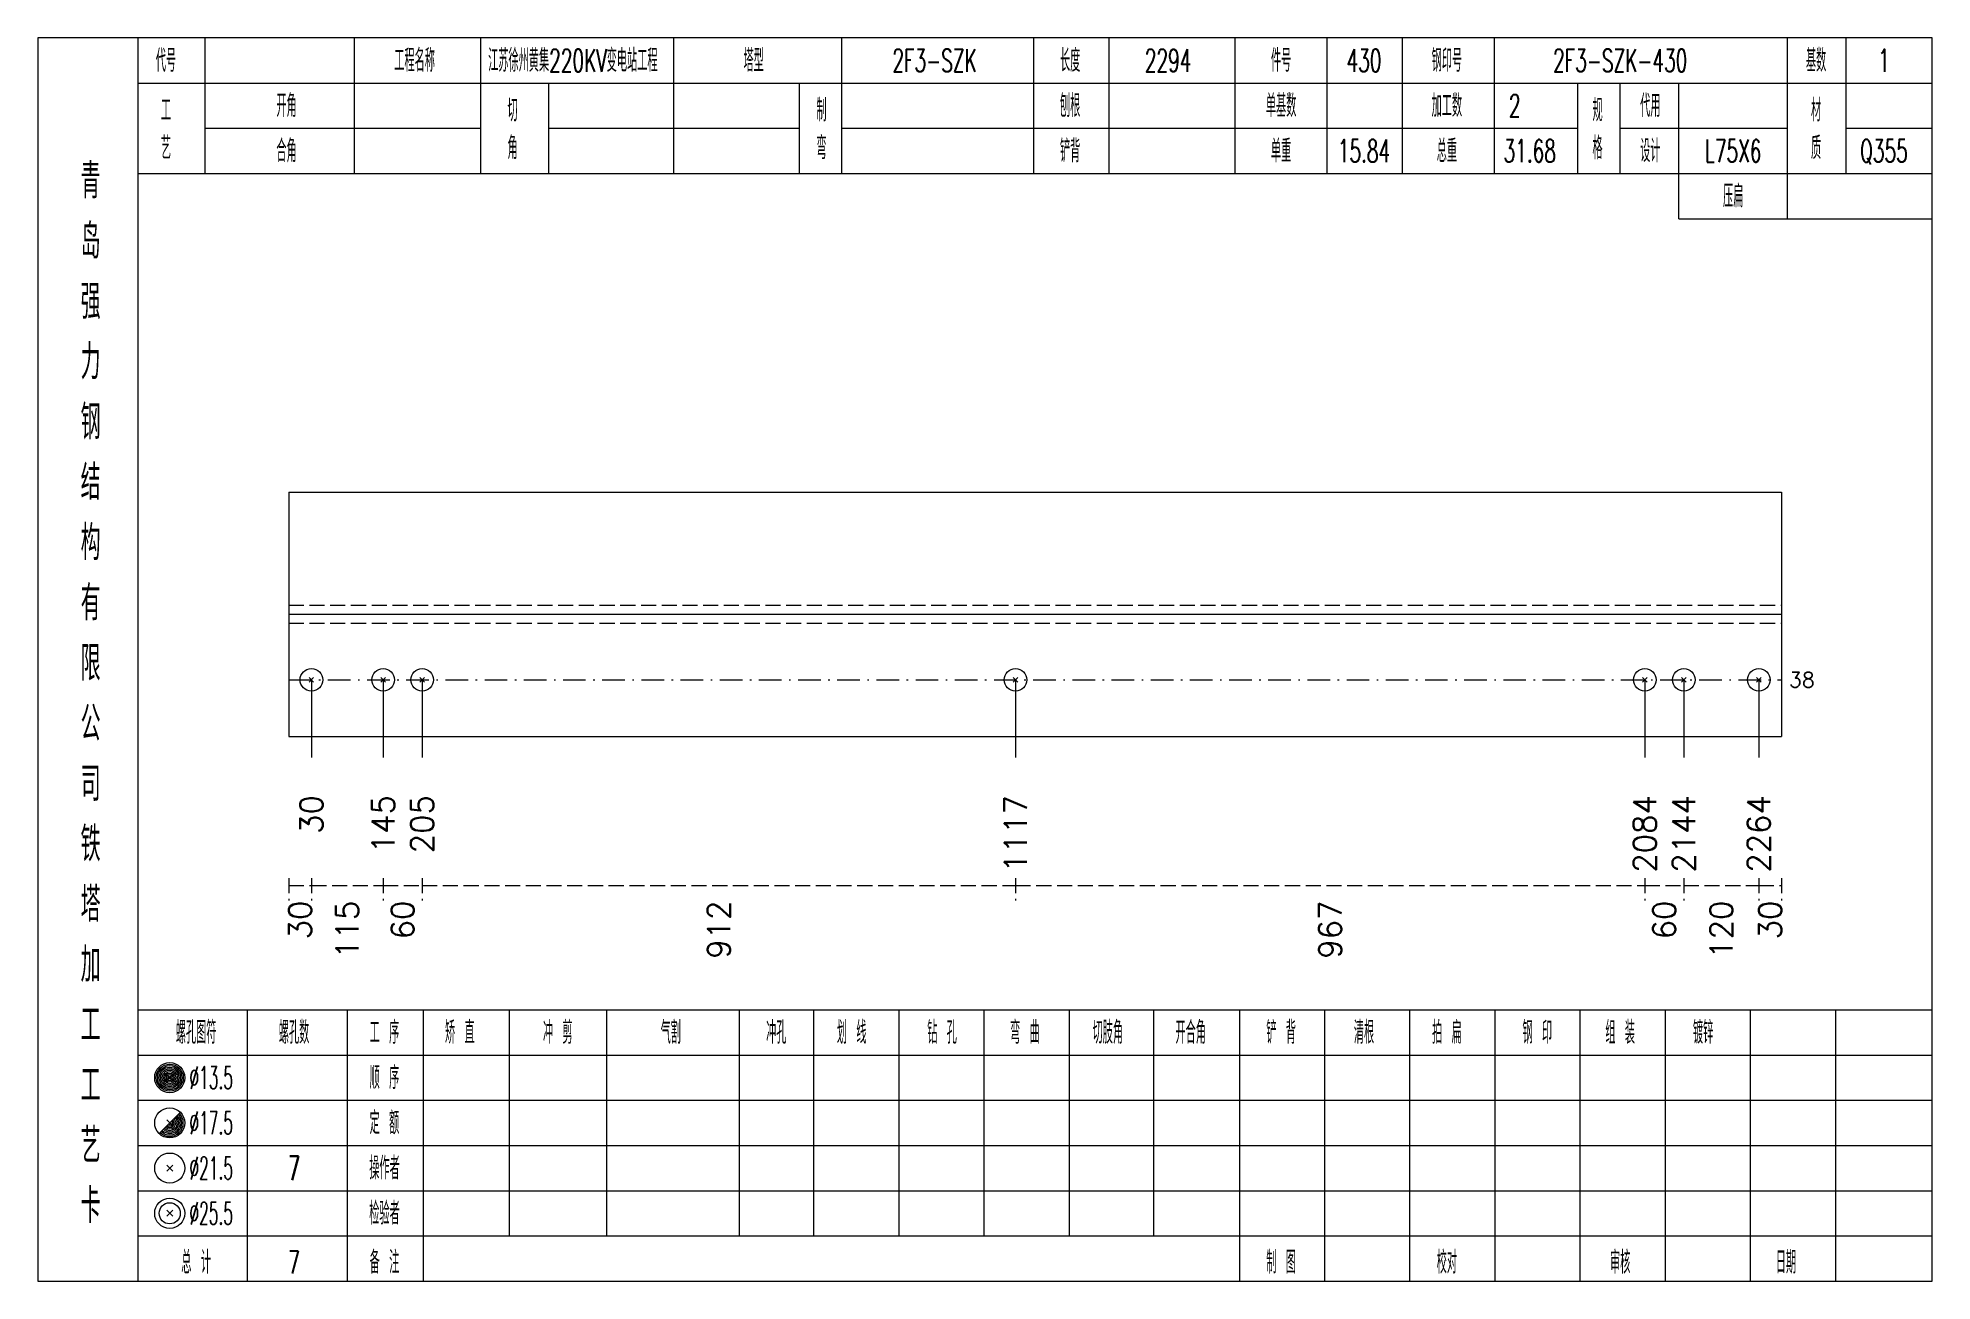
# Model space of a CAD drawing. Extents: x 0 to 4623, y -1159 to 4890.
# Drawn here: x 2179.8 to 2431.2, y 2700 to 2865 of the extents above; entities that cross this region are included whole.
import ezdxf
from ezdxf.enums import TextEntityAlignment as Align

# ---------------------------------------------------------------- set-up
doc = ezdxf.new("R2010")
doc.units = 0
doc.header["$MEASUREMENT"] = 0
doc.linetypes.add('一点画线', pattern=[5.2, 3, -1, 0.2, -1])
doc.linetypes.add('虚线', pattern=[2.75, 2, -0.75])
doc.layers.get('0').update_dxf_attribs({"linetype": 'CONTINUOUS', "lineweight": 25})
for name, color, linetype, lineweight in [('1', 7, 'CONTINUOUS', 25), ('4', 7, 'CONTINUOUS', 25), ('5', 7, 'CONTINUOUS', 25)]:
    doc.layers.add(name, color=color, linetype=linetype, lineweight=lineweight)
doc.styles.get("Standard").update_dxf_attribs({"font": 'simplex.shx', "width": 0.7, "height": 3, "bigfont": 'gbhzfs.shx'})

msp = doc.modelspace()

# ---------------------------------------------------------------- texts
at = {"color": 7, "linetype": 'Continuous', "lineweight": 13}
msp.add_text('38', height=2, dxfattribs=at).set_placement((2412.2, 2779.8), align=Align.MIDDLE_LEFT)
at = {"color": 8, "linetype": 'Continuous', "lineweight": 9}
for s, p in [('30', (2214.6, 2750.5)), ('115', (2220.861, 2750.5)), ('60', (2228.212, 2750.5)), ('912', (2270.181, 2750.5)), ('967', (2351.312, 2750.5)), ('60', (2395.656, 2750.5)), ('120', (2403.223, 2750.5)), ('30', (2409.7, 2750.5))]:
    msp.add_text(s, height=3, rotation=90, dxfattribs=at).set_placement(p, align=Align.MIDDLE_RIGHT)
at = {"layer": '1', "color": 7, "linetype": 'Continuous', "lineweight": 13}
for s, p in [('30', (2216.1, 2764.5)), ('145', (2225.622, 2764.5)), ('205', (2230.803, 2764.5)), ('1117', (2309.559, 2764.5)), ('2084', (2393.065, 2764.5)), ('2144', (2398.247, 2764.5)), ('2264', (2408.2, 2764.5))]:
    msp.add_text(s, height=3, rotation=90, dxfattribs=at).set_placement(p, align=Align.MIDDLE_RIGHT)
at = {"layer": '4', "color": 1, "linetype": 'Continuous', "lineweight": 13}
for s, height, width, p in [('代号', 3, 0.6, (2196.8, 2862)), ('工程名称', 3, 0.6, (2229.8, 2862)), ('江苏徐州黄集220KV变电站工程', 3, 0.6, (2250.8, 2862)), ('塔型', 3, 0.6, (2274.8, 2862)), ('2F3-SZK', 3, 0.6, (2298.8, 2862)), ('长度', 3, 0.6, (2316.8, 2862)), ('2294', 3, 0.6, (2329.8, 2862)), ('件号', 3, 0.6, (2344.8, 2862)), ('430', 3, 0.6, (2355.8, 2862)), ('钢印号', 3, 0.6, (2366.8, 2862)), ('2F3-SZK-430', 3, 0.6, (2389.8, 2862)), ('基数', 3, 0.6, (2415.8, 2862)), ('1', 3, 0.6, (2424.8, 2862)), ('工', 3, 0.6, (2196.8, 2855.4)), ('开角', 3, 0.6, (2212.8, 2856)), ('切', 3, 0.6, (2242.8, 2855.4)), ('制', 3, 0.6, (2283.8, 2855.4)), ('刨根', 3, 0.6, (2316.8, 2856)), ('单基数', 3, 0.6, (2344.8, 2856)), ('加工数', 3, 0.6, (2366.8, 2856)), ('2', 3, 0.6, (2375.8, 2856)), ('规', 3, 0.6, (2386.8, 2855.4)), ('代用', 3, 0.6, (2393.8, 2856)), ('材', 3, 0.6, (2415.8, 2855.4)), ('艺', 3, 0.6, (2196.8, 2850.4)), ('合角', 3, 0.6, (2212.8, 2850)), ('角', 3, 0.6, (2242.8, 2850.4)), ('弯', 3, 0.6, (2283.8, 2850.4)), ('铲背', 3, 0.6, (2316.8, 2850)), ('单重', 3, 0.6, (2344.8, 2850)), ('15.84', 3, 0.6, (2355.8, 2850)), ('总重', 3, 0.6, (2366.8, 2850)), ('31.68', 3, 0.6, (2377.8, 2850)), ('格', 3, 0.6, (2386.8, 2850.4)), ('设计', 3, 0.6, (2393.8, 2850)), ('L75X6', 3, 0.6, (2404.8, 2850)), ('质', 3, 0.6, (2415.8, 2850.4)), ('Q355', 3, 0.6, (2424.8, 2850)), ('青', 4.6, 0.8, (2186.8, 2846)), ('压扁', 3, 0.6, (2404.8, 2844)), ('岛', 4.6, 0.8, (2186.8, 2838)), ('强', 4.6, 0.8, (2186.8, 2830)), ('力', 4.6, 0.8, (2186.8, 2822)), ('钢', 4.6, 0.8, (2186.8, 2814)), ('结', 4.6, 0.8, (2186.8, 2806)), ('构', 4.6, 0.8, (2186.8, 2798)), ('有', 4.6, 0.8, (2186.8, 2790)), ('限', 4.6, 0.8, (2186.8, 2782)), ('公', 4.6, 0.8, (2186.8, 2774)), ('司', 4.6, 0.8, (2186.8, 2766)), ('铁', 4.6, 0.8, (2186.8, 2758)), ('塔', 4.6, 0.8, (2186.8, 2750)), ('加', 4.6, 0.8, (2186.8, 2742)), ('工', 4.6, 0.8, (2186.8, 2734)), ('螺孔图符', 3, 0.6, (2200.8, 2733)), ('螺孔数', 3, 0.6, (2213.8, 2733)), ('工 序', 3, 0.6, (2225.8, 2733)), ('矫 直', 3, 0.6, (2235.8, 2733)), ('冲 剪', 3, 0.6, (2248.8, 2733)), ('气割', 3, 0.6, (2263.8, 2733)), ('冲孔', 3, 0.6, (2277.8, 2733)), ('划 线', 3, 0.6, (2287.8, 2733)), ('钻 孔', 3, 0.6, (2299.8, 2733)), ('弯 曲', 3, 0.6, (2310.8, 2733)), ('切肢角', 3, 0.6, (2321.8, 2733)), ('开合角', 3, 0.6, (2332.8, 2733)), ('铲 背', 3, 0.6, (2344.8, 2733)), ('清根', 3, 0.6, (2355.8, 2733)), ('拍 扁', 3, 0.6, (2366.8, 2733)), ('钢 印', 3, 0.6, (2378.8, 2733)), ('组 装', 3, 0.6, (2389.8, 2733)), ('镀锌', 3, 0.6, (2400.8, 2733)), ('工', 4.6, 0.8, (2186.8, 2726)), ('%%C13.5', 3, 0.5, (2202.8, 2727)), ('顺 序', 3, 0.6, (2225.8, 2727)), ('定 额', 3, 0.6, (2225.8, 2721)), ('艺', 4.6, 0.8, (2186.8, 2718)), ('%%C17.5', 3, 0.5, (2202.8, 2721)), ('%%C21.5', 3, 0.5, (2202.8, 2715)), ('7', 3.2, 0.6, (2213.8, 2715)), ('操作者', 3, 0.6, (2225.8, 2715)), ('卡', 4.6, 0.8, (2186.8, 2710)), ('%%C25.5', 3, 0.5, (2202.8, 2709)), ('检验者', 3, 0.6, (2225.8, 2709)), ('总 计', 3, 0.6, (2200.8, 2702.5)), ('7', 3, 0.6, (2213.8, 2702.5)), ('备 注', 3, 0.6, (2225.8, 2702.5)), ('制 图', 3, 0.6, (2344.8, 2702.5)), ('校对', 3, 0.6, (2366.8, 2702.5)), ('审核', 3, 0.6, (2389.8, 2702.5)), ('日期', 3, 0.6, (2411.8, 2702.5))]:
    msp.add_text(s, height=height, dxfattribs=dict(at, width=width)).set_placement(p, align=Align.MIDDLE_CENTER)

# ---------------------------------------------------------------- blocks, each defined once
blk = doc.blocks.new('孔21.5')
at = {"layer": '5', "color": 7, "linetype": 'Continuous', "lineweight": 13}
for p, q in [((-0.2, -0.2), (0.2, 0.2)), ((-0.2, 0.2), (0.2, -0.2))]:
    blk.add_line(p, q, dxfattribs=at)
blk.add_circle((0, 0), 1, dxfattribs=at)

# ---------------------------------------------------------------- linework, layer by layer
at = {"color": 7, "linetype": 'Continuous', "lineweight": 18}
for p, q in [((2213.1, 2804.7), (2213.1, 2772.3)), ((2213.1, 2804.7), (2411.2, 2804.7)), ((2411.2, 2804.7), (2411.2, 2772.3)), ((2213.1, 2788.5), (2411.2, 2788.5))]:
    msp.add_line(p, q, dxfattribs=at)
at = {"color": 1, "linetype": '虚线', "lineweight": 18}
for p, q in [((2213.1, 2789.7), (2411.2, 2789.7)), ((2213.1, 2787.3), (2411.2, 2787.3))]:
    msp.add_line(p, q, dxfattribs=at)
at = {"color": 3, "linetype": '一点画线', "lineweight": 13}
msp.add_line((2213.1, 2779.8), (2411.2, 2779.8), dxfattribs=at)
at = {"color": 7, "linetype": 'Continuous', "lineweight": 13}
for p, q in [((2216.1, 2779.8), (2216.1, 2769.5)), ((2225.622, 2779.8), (2225.622, 2769.5)), ((2230.803, 2779.8), (2230.803, 2769.5)), ((2309.559, 2779.8), (2309.559, 2769.5)), ((2393.065, 2779.8), (2393.065, 2769.5)), ((2398.247, 2779.8), (2398.247, 2769.5)), ((2408.2, 2779.8), (2408.2, 2769.5))]:
    msp.add_line(p, q, dxfattribs=at)
at = {"color": 8, "linetype": '虚线', "lineweight": 9}
for p, q in [((2213.1, 2753.5), (2213.1, 2750.5)), ((2216.1, 2753.5), (2216.1, 2750.5)), ((2216.1, 2753.5), (2216.1, 2750.5)), ((2225.622, 2753.5), (2225.622, 2750.5)), ((2225.622, 2753.5), (2225.622, 2750.5)), ((2230.803, 2753.5), (2230.803, 2750.5)), ((2230.803, 2753.5), (2230.803, 2750.5)), ((2309.559, 2753.5), (2309.559, 2750.5)), ((2309.559, 2753.5), (2309.559, 2750.5)), ((2393.065, 2753.5), (2393.065, 2750.5)), ((2393.065, 2753.5), (2393.065, 2750.5)), ((2398.247, 2753.5), (2398.247, 2750.5)), ((2398.247, 2753.5), (2398.247, 2750.5)), ((2408.2, 2753.5), (2408.2, 2750.5)), ((2408.2, 2753.5), (2408.2, 2750.5)), ((2411.2, 2753.5), (2411.2, 2750.5)), ((2213.1, 2752.5), (2216.1, 2752.5)), ((2216.1, 2752.5), (2225.622, 2752.5)), ((2225.622, 2752.5), (2230.803, 2752.5)), ((2230.803, 2752.5), (2309.559, 2752.5)), ((2309.559, 2752.5), (2393.065, 2752.5)), ((2393.065, 2752.5), (2398.247, 2752.5)), ((2398.247, 2752.5), (2408.2, 2752.5)), ((2408.2, 2752.5), (2411.2, 2752.5))]:
    msp.add_line(p, q, dxfattribs=at)
at = {"layer": '1', "color": 7, "linetype": 'Continuous', "lineweight": 18}
msp.add_line((2213.1, 2772.3), (2411.2, 2772.3), dxfattribs=at)
at = {"layer": '4', "color": 1, "linetype": 'Continuous', "lineweight": 18}
for p, q in [((2193.1, 2700), (2193.1, 2865)), ((2202, 2847), (2202, 2865)), ((2221.8, 2847), (2221.8, 2865)), ((2238.6, 2847), (2238.6, 2865)), ((2264.2, 2847), (2264.2, 2865)), ((2286.5, 2847), (2286.5, 2865)), ((2312, 2847), (2312, 2865)), ((2322, 2847), (2322, 2865)), ((2338.7, 2847), (2338.7, 2865)), ((2350.9, 2847), (2350.9, 2865)), ((2360.9, 2847), (2360.9, 2865)), ((2373.1, 2847), (2373.1, 2865)), ((2412, 2841), (2412, 2865)), ((2419.8, 2847), (2419.8, 2865)), ((2193.1, 2859), (2431.2, 2859)), ((2247.6, 2847), (2247.6, 2859)), ((2280.9, 2847), (2280.9, 2859)), ((2384.2, 2847), (2384.2, 2859)), ((2389.8, 2847), (2389.8, 2859)), ((2397.6, 2841), (2397.6, 2859)), ((2202, 2853), (2238.6, 2853)), ((2247.6, 2853), (2280.9, 2853)), ((2286.5, 2853), (2384.2, 2853)), ((2389.8, 2853), (2412, 2853)), ((2419.8, 2853), (2431.2, 2853)), ((2193.1, 2847), (2431.2, 2847)), ((2397.6, 2841), (2431.2, 2841)), ((2193.1, 2736), (2431.2, 2736)), ((2207.6, 2700), (2207.6, 2736)), ((2220.9, 2700), (2220.9, 2736)), ((2231, 2700), (2231, 2736)), ((2242.4, 2706), (2242.4, 2736)), ((2255.3, 2706), (2255.3, 2736)), ((2272.9, 2706), (2272.9, 2736)), ((2282.8, 2706), (2282.8, 2736)), ((2294.1, 2706), (2294.1, 2736)), ((2305.4, 2706), (2305.4, 2736)), ((2316.7, 2706), (2316.7, 2736)), ((2327.9, 2706), (2327.9, 2736)), ((2339.3, 2706), (2339.3, 2736)), ((2350.6, 2706), (2350.6, 2736)), ((2361.9, 2706), (2361.9, 2736)), ((2373.2, 2706), (2373.2, 2736)), ((2384.5, 2706), (2384.5, 2736)), ((2395.8, 2706), (2395.8, 2736)), ((2407.1, 2706), (2407.1, 2736)), ((2418.4, 2706), (2418.4, 2736)), ((2193.1, 2730), (2431.2, 2730)), ((2193.1, 2724), (2431.2, 2724)), ((2193.1, 2718), (2431.2, 2718)), ((2193.1, 2712), (2431.2, 2712)), ((2193.1, 2706), (2431.2, 2706)), ((2339.3, 2700), (2339.3, 2706)), ((2350.6, 2700), (2350.6, 2706)), ((2361.9, 2700), (2361.9, 2706)), ((2373.2, 2700), (2373.2, 2706)), ((2384.5, 2700), (2384.5, 2706)), ((2395.8, 2700), (2395.8, 2706)), ((2407.1, 2700), (2407.1, 2706)), ((2418.4, 2700), (2418.4, 2706))]:
    msp.add_line(p, q, dxfattribs=at)
at = {"layer": '4', "color": 7, "linetype": 'Continuous', "lineweight": 13}
for p, q in [((2197.1, 2726.8), (2197.5, 2727.2)), ((2197.5, 2726.8), (2197.1, 2727.2)), ((2195.886, 2719.586), (2198.714, 2722.414)), ((2196.9, 2721.4), (2197.7, 2720.6)), ((2196.9, 2714.6), (2197.7, 2715.4)), ((2196.9, 2715.4), (2197.7, 2714.6)), ((2196.9, 2708.6), (2197.7, 2709.4)), ((2196.9, 2709.4), (2197.7, 2708.6))]:
    msp.add_line(p, q, dxfattribs=at)
at = {"layer": '4', "color": 1, "linetype": 'Continuous', "lineweight": 18}
msp.add_lwpolyline([(2179.8, 2865), (2179.8, 2700), (2431.2, 2700), (2431.2, 2865)], close=True, dxfattribs=at)
at = {"layer": '4', "color": 7, "linetype": 'Continuous', "lineweight": 13}
for centre, radius in [((2197.3, 2727), 2), ((2197.3, 2727), 1.8), ((2197.3, 2727), 1.6), ((2197.3, 2727), 1.4), ((2197.3, 2727), 1.2), ((2197.3, 2727), 1), ((2197.3, 2727), 0.8), ((2197.3, 2727), 0.6), ((2197.3, 2727), 0.4), ((2197.3, 2727), 0.2), ((2197.3, 2721), 2), ((2197.3, 2715), 2), ((2197.3, 2709), 2), ((2197.3, 2709), 1.4)]:
    msp.add_circle(centre, radius, dxfattribs=at)
for radius in [1.8, 1.6, 1.4, 1.2, 1, 0.8, 0.6, 0.4, 0.2]:
    msp.add_arc((2197.3, 2721), radius, 225, 45, dxfattribs=at)

# ---------------------------------------------------------------- block references
at = {"layer": '1', "color": 7, "linetype": 'Continuous', "lineweight": 13, "xscale": 1.5, "yscale": 1.5, "zscale": 1.5}
for p in [(2216.1, 2779.8), (2225.622, 2779.8), (2230.803, 2779.8), (2309.559, 2779.8), (2393.065, 2779.8), (2398.247, 2779.8), (2408.2, 2779.8)]:
    msp.add_blockref('孔21.5', p, dxfattribs=at)

msp.set_redraw_order([(e.dxf.handle, doc.entitydb.next_handle()) for e in msp.query("TEXT MTEXT ATTDEF DIMENSION ARC_DIMENSION")])  # texts and dimensions are drawn at this point

doc.saveas('drawing.dxf')
